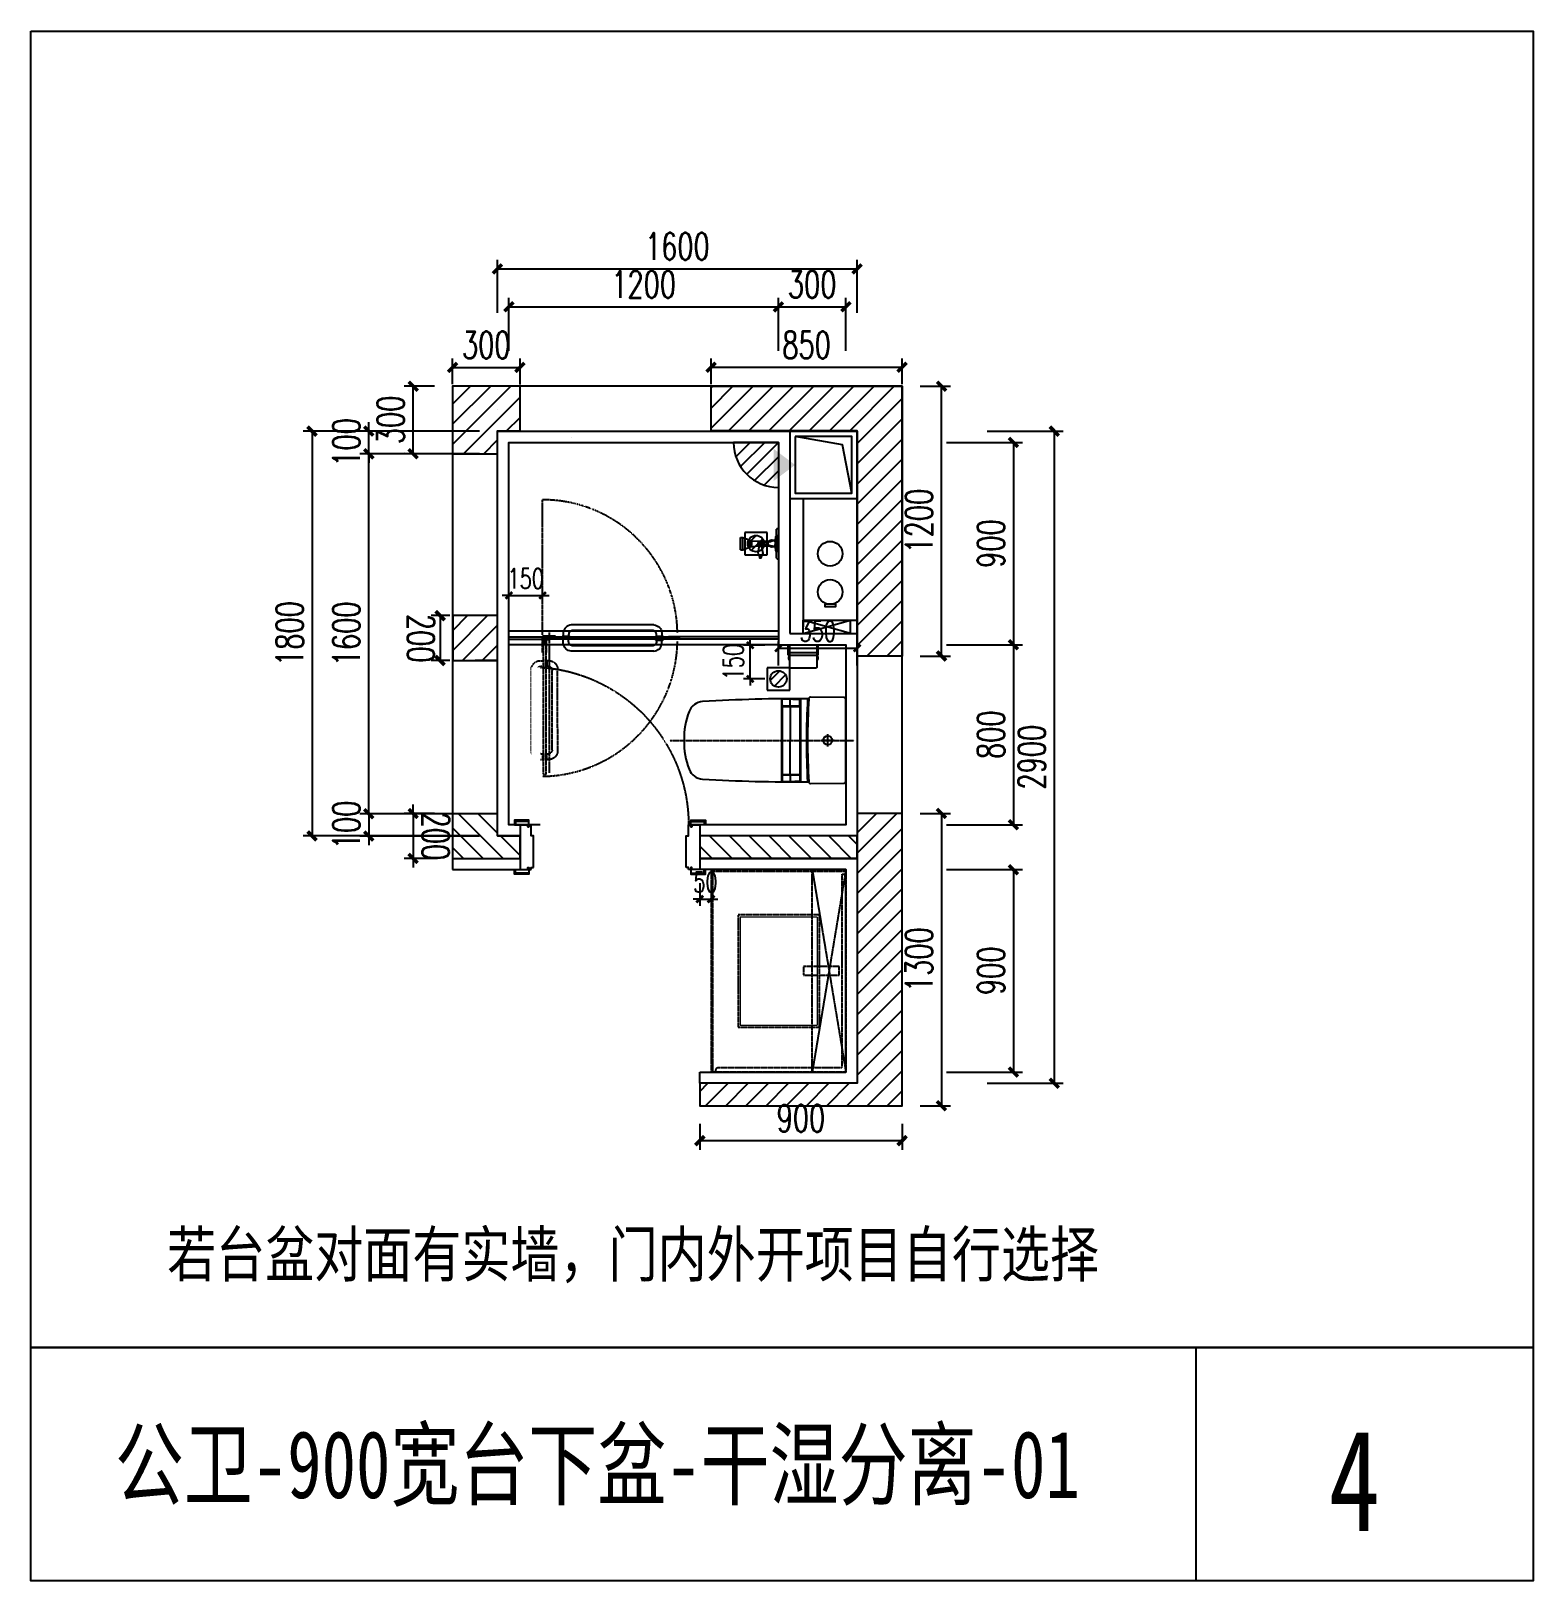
# Model space of a CAD drawing. Header units: millimetres. Extents: x 1229 to 7913, y 577 to 7470.
import ezdxf

# ---------------------------------------------------------------- set-up
doc = ezdxf.new("R2010")
doc.units = ezdxf.units.MM
doc.set_wipeout_variables(frame=1)
doc.linetypes.add('1', pattern=[0.375, 0.25, -0.125])
doc.linetypes.add('DASH', pattern=[0.35, 0.25, -0.1])
for name, color, linetype in [('BZ-01-轴线、立面、节点尺寸', 3, 'Continuous'), ('JJ-01-洁具', 32, 'Continuous'), ('JJ-01-洁具新', 32, 'Continuous'), ('JJ-02-活动家具新', 32, 'DASH'), ('L-02-装修层新', 15, 'Continuous'), ('QT-02-新建墙体', 4, 'Continuous'), ('SPACE_HATCH', 8, 'Continuous'), ('wall-1', 7, 'Continuous'), ('建-墙-填充墙', 53, 'Continuous'), ('管井', 210, 'Continuous'), ('门', 8, 'Continuous'), ('门套', 15, 'Continuous')]:
    doc.layers.add(name, color=color, linetype=linetype)
doc.styles.add('DIM_FONT', font='SIMPLEX', dxfattribs={"width": 0.7, "bigfont": 'GBCBIG'})
doc.styles.add('THYF02', font='simhei.ttf', dxfattribs={"width": 0.8})
doc.styles.add('黑体', font='simhei.ttf', dxfattribs={"width": 0.75})
doc.dimstyles.new('30', dxfattribs={"dimtxt": 90, "dimasz": 30, "dimexe": 30, "dimexo": 60, "dimgap": 30, "dimtad": 1, "dimdec": 0, "dimzin": 0, "dimdsep": 46, "dimtxsty": 'DIM_FONT', "dimblk": 'ARCHTICK', "dimcen": 0.09, "dimclrd": 9, "dimclre": 9, "dimclrt": 2, "dimazin": 2, "dimtfac": 1, "dimtdec": 0, "dimtix": 1, "dimtmove": 2, "dimatfit": 3, "dimldrblk": 'DOT', "dimfxl": 1, "dimtolj": 1, "dimtzin": 0, "dimarcsym": 0})
doc.dimstyles.new('40', dxfattribs={"dimtxt": 120, "dimasz": 40, "dimexe": 40, "dimexo": 80, "dimgap": 40, "dimtad": 1, "dimdec": 0, "dimzin": 0, "dimdsep": 46, "dimtxsty": 'DIM_FONT', "dimblk": 'ARCHTICK', "dimcen": 0.09, "dimclrd": 3, "dimclre": 3, "dimclrt": 2, "dimazin": 2, "dimtfac": 1, "dimtdec": 0, "dimtix": 1, "dimtmove": 2, "dimatfit": 3, "dimldrblk": 'DOT', "dimfxl": 1, "dimtolj": 1, "dimtzin": 0, "dimarcsym": 0})
pattern_1 = [(45, (-393542.877, -238083.166), (-44.901281, 44.901281), [])]

msp = doc.modelspace()

# ---------------------------------------------------------------- texts
at = {"color": 2, "lineweight": 15, "ltscale": 3, "style": '黑体', "width": 0.75}
for s, height, p in [('公卫-900宽台下盆-干湿分离-01', 300, (1602.5, 945.6)), ('4', 450, (7003.1, 798.7))]:
    msp.add_text(s, height=height, dxfattribs=at).set_placement(p)
at = {"color": 7, "true_color": 0xffffff, "insert": (1834.9, 2130.1), "char_height": 200, "attachment_point": 1, "style": 'THYF02'}
msp.add_mtext_dynamic_manual_height_columns('若台盆对面有实墙，门内外开项目自行选择', width=5022.616, gutter_width=1750, heights=[0], dxfattribs=at)

# ---------------------------------------------------------------- blocks, each defined once
blk = doc.blocks.new('喷淋')
for p, q in [((246363.7, 44271.6, 1200), (246363.7, 44325.4, 1200)), ((246363.7, 44325.4, 1200), (246373.7, 44325.4, 1200)), ((246373.7, 44325.4, 1200), (246406, 44313.4, 1200)), ((246373.7, 44271.6, 1200), (246373.7, 44325.4, 1200)), ((246521.1, 44266.5, 1200), (246521.1, 44330.5, 1200)), ((246524.1, 44234.2, 1200), (246524.1, 44362.8, 1200)), ((246527.1, 44365.8, 1200), (246532.4, 44365.8, 1200)), ((246527.4, 44266.5, 1200), (246527.4, 44330.5, 1200)), ((246532.4, 44333.5, 1200), (246530.4, 44333.5, 1200)), ((246532.4, 44365.8, 1200), (246532.4, 44231.2, 1200)), ((246363.7, 44271.6, 1200), (246373.7, 44271.6, 1200)), ((246373.7, 44271.6, 1200), (246406, 44283.6, 1200)), ((246406, 44313.4, 1200), (246406, 44283.6, 1200)), ((246406, 44311.6, 1200), (246441.5, 44308.9, 1200)), ((246406, 44284.2, 1200), (246441.5, 44288.1, 1200)), ((246448.1, 44298.5, 1200), (246440.2, 44256.2, 1200)), ((246440.2, 44256.2, 1200), (246449.4, 44236.6, 1200)), ((246441.5, 44308.9, 1200), (246441.5, 44288.1, 1200)), ((246441.5, 44308.9, 1200), (246490.6, 44308.9, 1200)), ((246441.5, 44288.1, 1200), (246491.8, 44288.1, 1200)), ((246453.6, 44298.6, 1200), (246463, 44256.6, 1200)), ((246463, 44256.6, 1200), (246454.5, 44236.7, 1200)), ((246515.5, 44309.2, 1200), (246525.4, 44309.2, 1200)), ((246515.5, 44289.2, 1200), (246525.4, 44289.2, 1200)), ((246519.1, 44276.5, 1200), (246519.1, 44320.5, 1200)), ((246525.4, 44276.5, 1200), (246525.4, 44320.5, 1200)), ((246532.4, 44263.5, 1200), (246530.4, 44263.5, 1200)), ((246527.1, 44231.2, 1200), (246532.4, 44231.2, 1200))]:
    blk.add_line(p, q)
for centre, radius in [((246450.8, 44298.5, 1200), 2.75), ((246503.2, 44299.2, 1200), 15.9), ((246452, 44235.9, 1200), 2.75)]:
    blk.add_circle(centre, radius)
for centre, radius, start, end in [((246524.1, 44330.5, 1200), 3, 90.00008, 179.99795), ((246527.1, 44362.8, 1200), 3, 90.00008, 179.99795), ((246530.4, 44330.5, 1200), 3, 90.00008, 179.99795), ((246450.8, 44298.5, 1200), 9.75, 298.76323, 243.34714), ((246450.8, 44298.5, 1200), 4.75, 317.34923, 224.76113), ((246459.3, 44444.3, 1200), 141.1, 270.00348, 294.84229), ((246459.3, 44152.8, 1200), 141.1, 65.15788, 89.99108), ((246521.2, 44320.5, 1200), 2.06, 90.00008, 179.99795), ((246521.2, 44276.5, 1200), 2.06, 179.99795, 270.00008), ((246524.1, 44266.5, 1200), 3, 179.99795, 270.00008), ((246527.4, 44320.5, 1200), 2.06, 90.00008, 179.99795), ((246527.4, 44276.5, 1200), 2.06, 179.99795, 270.00008), ((246530.4, 44266.5, 1200), 3, 179.99795, 270.00008), ((246527.1, 44234.2, 1200), 3, 180.00205, 269.99992)]:
    blk.add_arc(centre, radius, start, end)
at = {"extrusion": (0, 0, -1)}
blk.add_ellipse((246406, 44298.1, 2800), major_axis=(0, 12.7), ratio=0.672721, dxfattribs=at)
blk = doc.blocks.new('A$C686B1A3C')
for p, q in [((-285.7, -180.3), (-285.7, 180.3)), ((-283.3, 156.4), (-283.3, 180.3)), ((-283.3, 148.3), (-283.3, -148.3)), ((-280.3, 153.4), (-208.6, 153.4)), ((-280.3, 151.3), (-208.6, 151.3)), ((-247.6, 155.1), (-247.6, 181.4)), ((-247.6, 149.1), (-247.6, -0.2)), ((-205.6, 156.4), (-205.6, 178.4)), ((-205.6, 148.3), (-205.6, -148.3)), ((-201, -184.8), (-201, 185.3)), ((-720, 0), (-720, 0)), ((-247.6, -149.1), (-247.6, 0.2)), ((-52.7, 0), (-108.1, 0)), ((-283.3, -156.4), (-283.3, -180.3)), ((-280.3, -151.3), (-208.6, -151.3)), ((-280.3, -153.4), (-208.6, -153.4)), ((-247.6, -155.1), (-247.6, -181.4)), ((-205.6, -156.4), (-205.6, -178.4))]:
    blk.add_line(p, q)
blk.add_lwpolyline([(0, 183.1, 0.40958), (-6.9, 190.1), (-158.2, 192.5, 0.340858), (-165.1, 187.3, -0.338866), (-168, 185.1, 0.017192), (-637.7, 172.2, 0.297651), (-697.3, 128.8, 0.100336), (-720, 0, 0.100336), (-697.3, -128.8, 0.297651), (-637.7, -172.1, 0.016617), (-168.1, -184.6, -0.353394), (-165.2, -187, 0.356819), (-158.1, -192.5), (-6.9, -190.1, 0.409594), (0, -183.1)], format="xyb", close=True)
blk.add_circle((-80.4, 0), 20)
for centre, radius, start, end in [((-282.7, 180.3), 3, 88.90255, 179.99831), ((-280.3, 180.3), 3, 88.87567, 180), ((-280.3, 156.4), 3, 180, 270), ((-280.3, 148.3), 3, 90, 180), ((-381.9, -4999.3), 5183.6, 88.08199, 88.90255), ((-208.6, 156.4), 3, 270, 0), ((-208.6, 148.3), 3, 0, 90), ((-208.6, 178.4), 3, 0, 88.08199), ((3130, 2.3), 3305.4, 176.82925, 180.04022), ((3135, 2.3), 3305.4, 176.82985, 180.04022), ((3133, -2.4), 3308.4, 179.95843, 183.15762), ((3138, -2.4), 3308.4, 179.95843, 183.15705), ((-282.7, -180.3), 3, 179.99889, 271.09465), ((-280.3, -148.3), 3, 179.9972, 269.9972), ((-280.3, -156.4), 3, 89.9972, 179.9972), ((-280.3, -180.3), 3, 179.9972, 271.12153), ((-381.7, 4999.3), 5183.6, 271.09465, 271.91521), ((-208.6, -148.3), 3, 269.9972, 359.9972), ((-208.6, -156.4), 3, 359.9972, 89.9972), ((-208.6, -178.4), 3, 271.91521, 359.9972)]:
    blk.add_arc(centre, radius, start, end)
at = {"layer": 'JJ-01-洁具', "color": 251, "linetype": 'DASH'}
for p, q in [((-783.6, 0), (36.8, 0)), ((-80.4, -27.6), (-80.4, 27.7)), ((-80.4, -27.6), (-80.4, 27.7))]:
    blk.add_line(p, q, dxfattribs=at)
blk = doc.blocks.new('*U10')
at = {"layer": '门套', "color": 8, "elevation": 0}
for points in [[(-480460.3, 74389.1), (-480460.3, 74389.1), (-480460.3, 74409.1), (-480525.3, 74409.1), (-480525.3, 74389.1), (-480520.3, 74389.1)], [(-479740.3, 74389.1), (-479740.3, 74389.1), (-479740.3, 74409.1), (-479675.3, 74409.1), (-479675.3, 74389.1), (-479680.3, 74389.1)], [(-480460.3, 74189.2), (-480460.3, 74189.2), (-480460.3, 74169.2), (-480525.3, 74169.2), (-480525.3, 74189.2), (-480520.3, 74189.2)], [(-479740.3, 74189.2), (-479740.3, 74189.2), (-479740.3, 74169.2), (-479675.3, 74169.2), (-479675.3, 74189.2), (-479680.3, 74189.2)]]:
    blk.add_lwpolyline(points, dxfattribs=at)
at = {"layer": '门套', "elevation": 0}
for points in [[(-480460.3, 74379.1), (-480460.3, 74404.1), (-480520.3, 74404.1), (-480520.3, 74389.1), (-480465.3, 74389.1), (-480465.3, 74379.1)], [(-479740.3, 74379.1), (-479740.3, 74404.1), (-479680.3, 74404.1), (-479680.3, 74389.1), (-479735.3, 74389.1), (-479735.3, 74379.1)], [(-480460.3, 74199.2), (-480460.3, 74174.2), (-480520.3, 74174.2), (-480520.3, 74189.2), (-480465.3, 74189.2), (-480465.3, 74199.2)], [(-479740.3, 74199.2), (-479740.3, 74174.2), (-479680.3, 74174.2), (-479680.3, 74189.2), (-479735.3, 74189.2), (-479735.3, 74199.2)]]:
    blk.add_lwpolyline(points, close=True, dxfattribs=at)
for points in [[(-480440.3, 74199.2), (-480440.3, 74339.1), (-480450.3, 74339.1), (-480450.3, 74389.1), (-480500.3, 74389.1), (-480500.3, 74189.2), (-480465.3, 74189.2), (-480465.3, 74199.2), (-480460.3, 74199.2), (-480460.3, 74189.2), (-480450.3, 74189.2)], [(-479760.3, 74199.2), (-479760.3, 74339.1), (-479750.3, 74339.1), (-479750.3, 74389.1), (-479700.3, 74389.1), (-479700.3, 74189.2), (-479735.3, 74189.2), (-479735.3, 74199.2), (-479740.3, 74199.2), (-479740.3, 74189.2), (-479750.3, 74189.2)]]:
    blk.add_lwpolyline(points, dxfattribs=at)
at = {"layer": '门套', "linetype": 'ByBlock', "elevation": 0}
for points in [[(-480460.3, 74389.1), (-480460.3, 74379.1), (-480465.3, 74379.1), (-480465.3, 74389.1)], [(-479740.3, 74389.1), (-479740.3, 74379.1), (-479735.3, 74379.1), (-479735.3, 74389.1)], [(-480450.3, 74189.2), (-480450.3, 74199.2), (-480440.3, 74199.2)], [(-479750.3, 74189.2), (-479750.3, 74199.2), (-479760.3, 74199.2)]]:
    blk.add_lwpolyline(points, dxfattribs=at)
blk = doc.blocks.new('A$C2634459F')
at = {"color": 0}
for p, q in [((592.3, 337.9, 0), (592.3, 334.1, 0)), ((592.3, 337.9, 0), (650, 337.9, 0)), ((650, 320.2, 0), (650, 337.9, 0))]:
    blk.add_line(p, q, dxfattribs=at)
at = {"color": 0, "linetype": 'DASH'}
for p, q in [((650, 320.2, 0), (632.3, 320.2, 0)), ((632.3, 262.4, 0), (632.3, 320.2, 0)), ((650, 262.4, 0), (650, 320.2, 0)), ((632.3, 262.4, 0), (636.2, 262.4, 0)), ((646.2, 262.4, 0), (650, 262.4, 0))]:
    blk.add_line(p, q, dxfattribs=at)
at = {"color": 0, "elevation": 0}
for points in [[(154.7, 387.4, 0.36855), (119, 351.7), (119, 337.8)], [(143.1, 337.8), (143.1, 344.1, -0.414214), (162.4, 363.4), (514.6, 363.4, -0.414214), (533.9, 344.1), (533.9, 334)], [(154.7, 387.4), (522.3, 387.4, -0.368054), (558, 351.7), (558, 334)], [(154.7, 270.6, -0.36855), (119, 306.4), (119, 320.2)], [(143.1, 320.2), (143.1, 314, 0.414214), (162.4, 294.7), (514.6, 294.7, 0.414214), (533.9, 314), (533.9, 324.1)], [(154.7, 270.6), (522.3, 270.6, 0.368054), (558, 306.4), (558, 324.1)]]:
    blk.add_lwpolyline(points, format="xyb", dxfattribs=at)
for points in [[(642.3, 332.5), (640.8, 334.1), (52.9, 334.1), (50, 331.2), (50, 327), (52.9, 324.1), (639.4, 324.1), (642.3, 327)], [(147.3, 337.9), (114.8, 337.9), (114.8, 334.1), (147.3, 334.1)], [(147.3, 320.2), (114.8, 320.2), (114.8, 324.1), (147.3, 324.1)], [(562.2, 337.9), (529.7, 337.9), (529.7, 334.1), (562.2, 334.1)], [(626, 324.1), (626, 321.2), (645.2, 321.2), (645.2, 337), (626, 337), (626, 334.1), (642.3, 334.1), (642.3, 324.1)]]:
    blk.add_lwpolyline(points, close=True, dxfattribs=at)
at = {"color": 0, "linetype": 'DASH', "elevation": 0}
for points in [[(646.2, 296.1), (649.1, 296.1), (649.1, 315.4), (633.3, 315.4), (633.3, 296.1), (636.2, 296.1), (636.2, 312.5), (646.2, 312.5)], [(637.7, 312.5), (636.2, 311), (636.2, -276.8), (639.1, -279.7), (643.4, -279.7), (646.2, -276.8), (646.2, 309.6), (643.3, 312.5)], [(631.2, 234.4), (631.2, 201.8), (635, 201.8), (635, 234.4)], [(632.4, -182.4), (632.4, -215), (636.2, -215), (636.2, -182.4)], [(650.1, -182.4), (650.1, -215), (646.2, -215), (646.2, -182.4)]]:
    blk.add_lwpolyline(points, close=True, dxfattribs=at)
for points in [[(582.8, -175), (582.9, 192.5, -0.368054), (618.6, 228.2), (636.3, 228.2)], [(699.7, -175), (699.6, 192.5, 0.368054), (663.8, 228.2), (646.2, 228.2)], [(632.4, -186.6), (626.1, -186.6, -0.414214), (606.9, -167.4), (606.9, 184.8, -0.414214), (626.2, 204.1), (636.3, 204.1)], [(650.1, -186.6), (656.3, -186.6, 0.414214), (675.6, -167.4), (675.5, 184.8, 0.414214), (656.3, 204.1), (646.2, 204.1)], [(582.8, -175, 0.36855), (618.6, -210.7), (632.4, -210.7)], [(699.7, -175, -0.36855), (663.9, -210.7), (650.1, -210.7)]]:
    blk.add_lwpolyline(points, format="xyb", dxfattribs=at)
blk = doc.blocks.new('eqrew')
at = {"layer": '门', "linetype": 'DASH'}
blk.add_arc((-478556, 72827.2), 701.7, 3.40844, 89.95242, dxfattribs=at)
blk.add_wipeout([(-478555.4, 72828.9), (-478555.4, 72868.9), (-477855.4, 72868.9), (-477855.4, 72828.9)]).dxf.layer = '门'
blk = doc.blocks.new('CA6WA18')
at = {"color": 4, "ltscale": 0.5}
for points in [[(250, -250), (0, -250), (0, 0), (250, 0)], [(230, -230), (20, -230), (20, -20), (230, -20)]]:
    blk.add_lwpolyline(points, close=True, dxfattribs=at)
blk.add_lwpolyline([(20, -20), (198.9, -54.5), (230, -230)], dxfattribs=at)
at = {"color": 250, "linetype": 'DASH', "ltscale": 0.5}
blk.add_solid([(65, -310), (125, -230), (185, -310)], dxfattribs=at)
blk = doc.blocks.new('_ArchTick')
at = {"color": 0, "linetype": 'ByBlock', "const_width": 0.4}
blk.add_lwpolyline([(-0.5, -0.5), (0.5, 0.5)], dxfattribs=at)
blk = doc.blocks.new('*D14')
at = {"layer": 'BZ-01-轴线、立面、节点尺寸', "color": 3, "lineweight": -2}
for p, q in [((4555.2, 6047.9), (4555.2, 6283.6)), ((4855.2, 6047.9), (4855.2, 6283.6)), ((4555.2, 6243.6), (4855.2, 6243.6))]:
    blk.add_line(p, q, dxfattribs=at)
at = {"layer": 'Defpoints', "color": 0}
for p in [(4855.2, 6243.6), (4555.2, 5967.9), (4855.2, 5967.9)]:
    blk.add_point(p, dxfattribs=at)
at = {"layer": 'BZ-01-轴线、立面、节点尺寸', "color": 3, "lineweight": -2, "xscale": 40, "yscale": 40, "zscale": 40}
for p, rotation in [((4555.2, 6243.6), 179.9997124094776), ((4855.2, 6243.6), 359.9997124094776)]:
    blk.add_blockref('_ArchTick', p, dxfattribs=dict(at, rotation=rotation))
at = {"layer": 'BZ-01-轴线、立面、节点尺寸', "color": 2, "insert": (4705.2, 6343.6), "char_height": 120, "attachment_point": 5, "rotation": 359.99971, "style": 'DIM_FONT'}
blk.add_mtext('\\A1;300', dxfattribs=at)
blk = doc.blocks.new('_Dot')
at = {"lineweight": -2}
blk.add_line((-0.5, 0), (-1, 0), dxfattribs=at)
at = {"const_width": 0.5}
blk.add_lwpolyline([(-0.25, 0, 1), (0.25, 0, 1)], format="xyb", close=True, dxfattribs=at)
blk = doc.blocks.new('*D15')
at = {"layer": 'BZ-01-轴线、立面、节点尺寸', "color": 3, "lineweight": -2}
for p, q in [((5302.2, 5640.4), (5640.6, 5640.4)), ((5600.6, 5640.4), (5600.6, 4740.4)), ((5302.2, 4740.4), (5640.6, 4740.4))]:
    blk.add_line(p, q, dxfattribs=at)
at = {"layer": 'Defpoints', "color": 0}
for p in [(5222.2, 5640.4), (5222.2, 4740.4), (5600.6, 4740.4)]:
    blk.add_point(p, dxfattribs=at)
at = {"layer": 'BZ-01-轴线、立面、节点尺寸', "color": 3, "lineweight": -2, "xscale": 40, "yscale": 40, "zscale": 40}
for p, rotation in [((5600.6, 5640.4), 90), ((5600.6, 4740.4), 270)]:
    blk.add_blockref('_ArchTick', p, dxfattribs=dict(at, rotation=rotation))
at = {"layer": 'BZ-01-轴线、立面、节点尺寸', "color": 2, "insert": (5500.6, 5190.4), "char_height": 120, "attachment_point": 5, "rotation": 90, "style": 'DIM_FONT'}
blk.add_mtext('\\A1;900', dxfattribs=at)
blk = doc.blocks.new('*D16')
at = {"layer": 'BZ-01-轴线、立面、节点尺寸', "color": 3, "lineweight": -2}
for p, q in [((5484.2, 5690.4), (5822.6, 5690.4)), ((5782.6, 5690.4), (5782.6, 2790.4)), ((5484.2, 2790.4), (5822.6, 2790.4))]:
    blk.add_line(p, q, dxfattribs=at)
at = {"layer": 'Defpoints', "color": 0}
for p in [(5404.2, 5690.4), (5404.2, 2790.4), (5782.6, 2790.4)]:
    blk.add_point(p, dxfattribs=at)
at = {"layer": 'BZ-01-轴线、立面、节点尺寸', "color": 3, "lineweight": -2, "xscale": 40, "yscale": 40, "zscale": 40}
for p, rotation in [((5782.6, 5690.4), 90), ((5782.6, 2790.4), 270)]:
    blk.add_blockref('_ArchTick', p, dxfattribs=dict(at, rotation=rotation))
at = {"layer": 'BZ-01-轴线、立面、节点尺寸', "color": 2, "insert": (5682.6, 4240.4), "char_height": 120, "attachment_point": 5, "rotation": 90, "style": 'DIM_FONT'}
blk.add_mtext('\\A1;2900', dxfattribs=at)
blk = doc.blocks.new('*D17')
at = {"layer": 'BZ-01-轴线、立面、节点尺寸', "color": 3, "lineweight": -2}
for p, q in [((5302.2, 4740.4), (5640.6, 4740.4)), ((5600.6, 4740.4), (5600.6, 3940.4)), ((5302.2, 3940.4), (5640.6, 3940.4))]:
    blk.add_line(p, q, dxfattribs=at)
at = {"layer": 'Defpoints', "color": 0}
for p in [(5222.2, 4740.4), (5222.2, 3940.4), (5600.6, 3940.4)]:
    blk.add_point(p, dxfattribs=at)
at = {"layer": 'BZ-01-轴线、立面、节点尺寸', "color": 3, "lineweight": -2, "xscale": 40, "yscale": 40, "zscale": 40}
for p, rotation in [((5600.6, 4740.4), 90), ((5600.6, 3940.4), 270)]:
    blk.add_blockref('_ArchTick', p, dxfattribs=dict(at, rotation=rotation))
at = {"layer": 'BZ-01-轴线、立面、节点尺寸', "color": 2, "insert": (5500.6, 4340.4), "char_height": 120, "attachment_point": 5, "rotation": 90, "style": 'DIM_FONT'}
blk.add_mtext('\\A1;800', dxfattribs=at)
blk = doc.blocks.new('*D18')
at = {"layer": 'BZ-01-轴线、立面、节点尺寸', "color": 3, "lineweight": -2}
for p, q in [((5302.2, 3740.4), (5640.6, 3740.4)), ((5600.6, 3740.4), (5600.6, 2840.4)), ((5302.2, 2840.4), (5640.6, 2840.4))]:
    blk.add_line(p, q, dxfattribs=at)
at = {"layer": 'Defpoints', "color": 0}
for p in [(5222.2, 3740.4), (5222.2, 2840.4), (5600.6, 2840.4)]:
    blk.add_point(p, dxfattribs=at)
at = {"layer": 'BZ-01-轴线、立面、节点尺寸', "color": 3, "lineweight": -2, "xscale": 40, "yscale": 40, "zscale": 40}
for p, rotation in [((5600.6, 3740.4), 90), ((5600.6, 2840.4), 270)]:
    blk.add_blockref('_ArchTick', p, dxfattribs=dict(at, rotation=rotation))
at = {"layer": 'BZ-01-轴线、立面、节点尺寸', "color": 2, "insert": (5500.6, 3290.4), "char_height": 120, "attachment_point": 5, "rotation": 90, "style": 'DIM_FONT'}
blk.add_mtext('\\A1;900', dxfattribs=at)
blk = doc.blocks.new('*D19')
at = {"layer": 'BZ-01-轴线、立面、节点尺寸', "color": 3, "lineweight": -2}
for p, q in [((3305.2, 6216.4), (3305.2, 6452.1)), ((3305.2, 6412.1), (4905.2, 6412.1)), ((4905.2, 6216.4), (4905.2, 6452.1))]:
    blk.add_line(p, q, dxfattribs=at)
at = {"layer": 'Defpoints', "color": 0}
for p in [(4905.2, 6412.1), (3305.2, 6136.4), (4905.2, 6136.4)]:
    blk.add_point(p, dxfattribs=at)
at = {"layer": 'BZ-01-轴线、立面、节点尺寸', "color": 3, "lineweight": -2, "xscale": 40, "yscale": 40, "zscale": 40, "rotation": 180}
blk.add_blockref('_ArchTick', (3305.2, 6412.1), dxfattribs=at)
at = {"layer": 'BZ-01-轴线、立面、节点尺寸', "color": 3, "lineweight": -2, "xscale": 40, "yscale": 40, "zscale": 40}
blk.add_blockref('_ArchTick', (4905.2, 6412.1), dxfattribs=at)
at = {"layer": 'BZ-01-轴线、立面、节点尺寸', "color": 2, "insert": (4105.2, 6512.1), "char_height": 120, "attachment_point": 5, "style": 'DIM_FONT'}
blk.add_mtext('\\A1;1600', dxfattribs=at)
blk = doc.blocks.new('*D20')
at = {"layer": 'BZ-01-轴线、立面、节点尺寸', "color": 3, "lineweight": -2}
for p, q in [((3355.6, 6047.9), (3355.6, 6283.6)), ((4555.2, 6047.9), (4555.2, 6283.6)), ((3355.6, 6243.6), (4555.2, 6243.6))]:
    blk.add_line(p, q, dxfattribs=at)
at = {"layer": 'Defpoints', "color": 0}
for p in [(4555.2, 6243.6), (3355.6, 5967.9), (4555.2, 5967.9)]:
    blk.add_point(p, dxfattribs=at)
at = {"layer": 'BZ-01-轴线、立面、节点尺寸', "color": 3, "lineweight": -2, "xscale": 40, "yscale": 40, "zscale": 40}
for p, rotation in [((3355.6, 6243.6), 179.9999280848326), ((4555.2, 6243.6), 359.9999280848325)]:
    blk.add_blockref('_ArchTick', p, dxfattribs=dict(at, rotation=rotation))
at = {"layer": 'BZ-01-轴线、立面、节点尺寸', "color": 2, "insert": (3955.4, 6343.6), "char_height": 120, "attachment_point": 5, "rotation": 359.99993, "style": 'DIM_FONT'}
blk.add_mtext('\\A1;1200', dxfattribs=at)
blk = doc.blocks.new('*D21')
at = {"layer": 'BZ-01-轴线、立面、节点尺寸', "color": 3, "lineweight": -2}
for p, q in [((3025.2, 5890.4), (2889.6, 5890.4)), ((2929.5, 5590.4), (2929.6, 5890.4)), ((3025.1, 5590.4), (2889.5, 5590.5))]:
    blk.add_line(p, q, dxfattribs=at)
at = {"layer": 'Defpoints', "color": 0}
for p in [(2929.6, 5890.4), (3105.2, 5890.4, 0), (3105.1, 5590.4, 0)]:
    blk.add_point(p, dxfattribs=at)
at = {"layer": 'BZ-01-轴线、立面、节点尺寸', "color": 3, "lineweight": -2, "xscale": 40, "yscale": 40, "zscale": 40}
for p, rotation in [((2929.6, 5890.4), 89.97776909655255), ((2929.5, 5590.4), 269.9777690965525)]:
    blk.add_blockref('_ArchTick', p, dxfattribs=dict(at, rotation=rotation))
at = {"layer": 'BZ-01-轴线、立面、节点尺寸', "color": 2, "insert": (2829.6, 5740.5), "char_height": 120, "attachment_point": 5, "rotation": 89.97777, "style": 'DIM_FONT'}
blk.add_mtext('\\A1;300', dxfattribs=at)
blk = doc.blocks.new('*D22')
at = {"layer": 'BZ-01-轴线、立面、节点尺寸', "color": 3, "lineweight": -2}
for p, q in [((3105.2, 5898.9), (3105.2, 6014.3)), ((3405.2, 5898.8), (3405.2, 6014.3)), ((3105.2, 5974.3), (3405.2, 5974.3))]:
    blk.add_line(p, q, dxfattribs=at)
at = {"layer": 'Defpoints', "color": 0}
for p in [(3405.2, 5974.3), (3105.2, 5818.9, 0), (3405.2, 5818.8, 0)]:
    blk.add_point(p, dxfattribs=at)
at = {"layer": 'BZ-01-轴线、立面、节点尺寸', "color": 3, "lineweight": -2, "xscale": 39.99999999999999, "yscale": 40, "zscale": 40}
for p, rotation in [((3105.2, 5974.3), 179.9988810431415), ((3405.2, 5974.3), 359.9988810431415)]:
    blk.add_blockref('_ArchTick', p, dxfattribs=dict(at, rotation=rotation))
at = {"layer": 'BZ-01-轴线、立面、节点尺寸', "color": 2, "insert": (3255.2, 6074.3), "char_height": 120, "attachment_point": 5, "rotation": 359.99888, "style": 'DIM_FONT'}
blk.add_mtext('\\A1;300', dxfattribs=at)
blk = doc.blocks.new('*D23')
at = {"layer": 'BZ-01-轴线、立面、节点尺寸', "color": 3, "lineweight": -2}
for p, q in [((5185.2, 5890.4), (5320.8, 5890.4)), ((5280.8, 4690.4), (5280.8, 5890.4)), ((5185.2, 4690.4), (5320.8, 4690.4))]:
    blk.add_line(p, q, dxfattribs=at)
at = {"layer": 'Defpoints', "color": 0}
for p in [(5105.2, 5890.4, 0), (5280.8, 5890.4), (5105.2, 4690.4, 0)]:
    blk.add_point(p, dxfattribs=at)
at = {"layer": 'BZ-01-轴线、立面、节点尺寸', "color": 3, "lineweight": -2, "xscale": 40.00000000000001, "yscale": 40, "zscale": 40}
for p, rotation in [((5280.8, 5890.4), 89.9992776533224), ((5280.8, 4690.4), 269.9992776533224)]:
    blk.add_blockref('_ArchTick', p, dxfattribs=dict(at, rotation=rotation))
at = {"layer": 'BZ-01-轴线、立面、节点尺寸', "color": 2, "insert": (5180.8, 5290.4), "char_height": 120, "attachment_point": 5, "rotation": 89.99928, "style": 'DIM_FONT'}
blk.add_mtext('\\A1;1200', dxfattribs=at)
blk = doc.blocks.new('*D24')
at = {"layer": 'BZ-01-轴线、立面、节点尺寸', "color": 3, "lineweight": -2}
for p, q in [((4255.2, 5898.9), (4255.2, 6014.3)), ((5105.2, 5898.9), (5105.2, 6014.3)), ((5105.2, 5974.3), (4255.2, 5974.3))]:
    blk.add_line(p, q, dxfattribs=at)
at = {"layer": 'Defpoints', "color": 0}
for p in [(4255.2, 5974.3), (4255.2, 5818.9, 0), (5105.2, 5818.9, 0)]:
    blk.add_point(p, dxfattribs=at)
at = {"layer": 'BZ-01-轴线、立面、节点尺寸', "color": 3, "lineweight": -2, "xscale": 40, "yscale": 40, "zscale": 40}
for p, rotation in [((4255.2, 5974.3), 179.9995279742186), ((5105.2, 5974.3), 359.9995279742187)]:
    blk.add_blockref('_ArchTick', p, dxfattribs=dict(at, rotation=rotation))
at = {"layer": 'BZ-01-轴线、立面、节点尺寸', "color": 2, "insert": (4680.2, 6074.3), "char_height": 120, "attachment_point": 5, "rotation": 359.99953, "style": 'DIM_FONT'}
blk.add_mtext('\\A1;850', dxfattribs=at)
blk = doc.blocks.new('*D25')
at = {"layer": 'BZ-01-轴线、立面、节点尺寸', "color": 3, "lineweight": -2}
for p, q in [((3093.2, 4870.3), (3009.6, 4870.3)), ((3049.6, 4870.3), (3049.6, 4670.3)), ((3093.2, 4670.3), (3009.6, 4670.3))]:
    blk.add_line(p, q, dxfattribs=at)
at = {"layer": 'Defpoints', "color": 0}
for p in [(3173.2, 4870.4, 0), (3049.6, 4670.3), (3173.2, 4670.4, 0)]:
    blk.add_point(p, dxfattribs=at)
at = {"layer": 'BZ-01-轴线、立面、节点尺寸', "color": 3, "lineweight": -2, "xscale": 40.00000000000001, "yscale": 40, "zscale": 40}
for p, rotation in [((3049.6, 4870.3), 90.00291524339646), ((3049.6, 4670.3), 270.0029152433964)]:
    blk.add_blockref('_ArchTick', p, dxfattribs=dict(at, rotation=rotation))
at = {"layer": 'BZ-01-轴线、立面、节点尺寸', "color": 2, "insert": (2964, 4769.3), "char_height": 120, "attachment_point": 5, "rotation": 270.00292, "style": 'DIM_FONT'}
blk.add_mtext('\\A1;200', dxfattribs=at)
blk = doc.blocks.new('*D26')
at = {"layer": 'BZ-01-轴线、立面、节点尺寸', "color": 3, "lineweight": -2}
for p, q in [((2929.6, 3989.9), (2929.6, 4029.9)), ((3025.2, 3989.9), (2889.6, 3989.8)), ((2929.6, 3989.9), (2929.7, 3790.3)), ((3025.3, 3790.3), (2889.7, 3790.2)), ((2929.7, 3790.3), (2929.7, 3750.3))]:
    blk.add_line(p, q, dxfattribs=at)
at = {"layer": 'Defpoints', "color": 0}
for p in [(3105.2, 3989.9, 0), (2929.7, 3790.3), (3105.3, 3790.4, 0)]:
    blk.add_point(p, dxfattribs=at)
at = {"layer": 'BZ-01-轴线、立面、节点尺寸', "color": 3, "lineweight": -2, "xscale": 40, "yscale": 40, "zscale": 40}
for p, rotation in [((2929.6, 3989.9), 270.0280398593546), ((2929.7, 3790.3), 90.02803985935458)]:
    blk.add_blockref('_ArchTick', p, dxfattribs=dict(at, rotation=rotation))
at = {"layer": 'BZ-01-轴线、立面、节点尺寸', "color": 2, "insert": (3029.6, 3890.1), "char_height": 120, "attachment_point": 5, "rotation": 270.02804, "style": 'DIM_FONT'}
blk.add_mtext('\\A1;200', dxfattribs=at)
blk = doc.blocks.new('*D27')
at = {"layer": 'BZ-01-轴线、立面、节点尺寸', "color": 3, "lineweight": -2}
for p, q in [((5185.2, 3990.3), (5320.7, 3990.3)), ((5280.7, 3990.3), (5280.7, 2690.4)), ((5185.2, 2690.4), (5320.7, 2690.4))]:
    blk.add_line(p, q, dxfattribs=at)
at = {"layer": 'Defpoints', "color": 0}
for p in [(5105.2, 3990.3, 0), (5105.2, 2690.4, 0), (5280.7, 2690.4)]:
    blk.add_point(p, dxfattribs=at)
at = {"layer": 'BZ-01-轴线、立面、节点尺寸', "color": 3, "lineweight": -2, "xscale": 40, "yscale": 40, "zscale": 40}
for p, rotation in [((5280.7, 3990.3), 89.99990510030527), ((5280.7, 2690.4), 269.9999051003052)]:
    blk.add_blockref('_ArchTick', p, dxfattribs=dict(at, rotation=rotation))
at = {"layer": 'BZ-01-轴线、立面、节点尺寸', "color": 2, "insert": (5180.7, 3340.3), "char_height": 120, "attachment_point": 5, "rotation": 89.99991, "style": 'DIM_FONT'}
blk.add_mtext('\\A1;1300', dxfattribs=at)
blk = doc.blocks.new('*D28')
at = {"layer": 'BZ-01-轴线、立面、节点尺寸', "color": 3, "lineweight": -2}
for p, q in [((4205.2, 2610.3), (4205.2, 2494.9)), ((5105.2, 2610.4), (5105.2, 2494.9)), ((5105.2, 2534.9), (4205.2, 2534.9))]:
    blk.add_line(p, q, dxfattribs=at)
at = {"layer": 'Defpoints', "color": 0}
for p in [(4205.2, 2690.3, 0), (5105.2, 2690.4, 0), (4205.2, 2534.9)]:
    blk.add_point(p, dxfattribs=at)
at = {"layer": 'BZ-01-轴线、立面、节点尺寸', "color": 3, "lineweight": -2, "xscale": 40, "yscale": 40, "zscale": 40}
for p, rotation in [((4205.2, 2534.9), 180.0028551202906), ((5105.2, 2534.9), 0.002855120290590208)]:
    blk.add_blockref('_ArchTick', p, dxfattribs=dict(at, rotation=rotation))
at = {"layer": 'BZ-01-轴线、立面、节点尺寸', "color": 2, "insert": (4655.2, 2634.9), "char_height": 120, "attachment_point": 5, "rotation": 0.00286, "style": 'DIM_FONT'}
blk.add_mtext('\\A1;900', dxfattribs=at)
blk = doc.blocks.new('*D29')
at = {"layer": 'Defpoints', "color": 0}
for p in [(4205.2, 3740.4), (4255.2, 3740.4), (4255.2, 3609.6)]:
    blk.add_point(p, dxfattribs=at)
at = {"layer": 'wall-1', "color": 9, "lineweight": -2}
for p, q in [((4205.2, 3680.4), (4205.2, 3579.6)), ((4255.2, 3680.4), (4255.2, 3579.6)), ((4205.2, 3609.6), (4175.2, 3609.6)), ((4205.2, 3609.6), (4255.2, 3609.6)), ((4255.2, 3609.6), (4285.2, 3609.6))]:
    blk.add_line(p, q, dxfattribs=at)
at = {"layer": 'wall-1', "color": 9, "lineweight": -2, "xscale": 30, "yscale": 30, "zscale": 30}
blk.add_blockref('_ArchTick', (4205.2, 3609.6), dxfattribs=at)
at = {"layer": 'wall-1', "color": 9, "lineweight": -2, "xscale": 30, "yscale": 30, "zscale": 30, "rotation": 180}
blk.add_blockref('_ArchTick', (4255.2, 3609.6), dxfattribs=at)
at = {"layer": 'wall-1', "color": 2, "insert": (4230.2, 3684.6), "char_height": 90, "attachment_point": 5, "style": 'DIM_FONT'}
blk.add_mtext('\\A1;50', dxfattribs=at)
blk = doc.blocks.new('A$Cb7c9c6d6')
at = {"layer": 'SPACE_HATCH'}
for p, q in [((200, 200), (0, 200)), ((0, 200), (200, 200)), ((74.5, 200), (10.5, 136)), ((139, 200), (31.4, 92.4)), ((200, 200), (58.6, 58.6)), ((200, 200), (200, 0)), ((200, 136.5), (93.9, 30.4)), ((200, 73.5), (136.8, 10.3))]:
    blk.add_line(p, q, dxfattribs=at)
blk.add_arc((200, 200), 200, 180, 270, dxfattribs=at)
blk = doc.blocks.new('A$Cb387b5bf')
at = {"layer": 'JJ-01-洁具'}
h = blk.add_hatch(dxfattribs=at)
h.set_pattern_fill('ANSI31', color=256, scale=250)
h.set_pattern_definition([(45, (-413366.39, -166743.766), (-22.097087, 22.097087), [])])
edge = h.paths.add_edge_path()
edge.add_arc((50, 50), 36.5, 0, 360)
for p, q in [((100, 100, 0), (0, 100, 0)), ((0, 100, 0), (0, 0, 0)), ((100, 0, 0), (100, 100, 0)), ((0, 0, 0), (100, 0, 0))]:
    blk.add_line(p, q, dxfattribs=at)
blk.add_circle((50, 50, 0), 36.5, dxfattribs=at)
blk = doc.blocks.new('fghgkkkll')
at = {"color": 0, "extrusion": (0, 0, -1)}
for p, q in [((65438.2, 34993.5), (65392.1, 34993.5)), ((65438.2, 34993.5), (65438.2, 34859.5)), ((65438.2, 34859.5), (65392.1, 34859.5)), ((65438.2, 34859.5), (65392.1, 34859.5))]:
    blk.add_line(p, q, dxfattribs=at)
at = {"color": 0}
for p, q in [((65392.1, 34988), (65440.6, 34988)), ((65392.1, 34988), (65392.1, 34987)), ((65392.1, 34987), (65392.1, 34866)), ((65426.1, 34988), (65426.1, 34865)), ((65440.6, 34988), (65446.3, 34992)), ((65440.6, 34988), (65460, 34988)), ((65446.3, 34992), (65454.2, 34992)), ((65454.2, 34992), (65460, 34988)), ((65460, 34988), (65491.1, 34988)), ((65494.1, 34985), (65494.1, 34868)), ((65392.1, 34866), (65392.1, 34865)), ((65440.6, 34865), (65392.1, 34865)), ((65460, 34865), (65440.6, 34865)), ((65440.6, 34865), (65446.3, 34861)), ((65446.3, 34861), (65454.2, 34861)), ((65454.2, 34861), (65460, 34865)), ((65491.1, 34865), (65460, 34865))]:
    blk.add_line(p, q, dxfattribs=at)
for centre, start, end in [((65491.1, 34985), 0, 90), ((65491.1, 34868), 270, 0)]:
    blk.add_arc(centre, 3, start, end, dxfattribs=at)
blk = doc.blocks.new('*D30')
at = {"layer": 'Defpoints', "color": 0}
for p in [(4905.2, 4725.4), (4555.2, 4588.7), (4905.2, 4588.7)]:
    blk.add_point(p, dxfattribs=at)
at = {"layer": 'wall-1', "color": 9, "lineweight": -2}
for p, q in [((4555.2, 4648.7), (4555.2, 4755.4)), ((4555.2, 4725.4), (4905.2, 4725.4)), ((4905.2, 4648.7), (4905.2, 4755.4))]:
    blk.add_line(p, q, dxfattribs=at)
at = {"layer": 'wall-1', "color": 9, "lineweight": -2, "xscale": 30, "yscale": 30, "zscale": 30, "rotation": 180}
blk.add_blockref('_ArchTick', (4555.2, 4725.4), dxfattribs=at)
at = {"layer": 'wall-1', "color": 9, "lineweight": -2, "xscale": 30, "yscale": 30, "zscale": 30}
blk.add_blockref('_ArchTick', (4905.2, 4725.4), dxfattribs=at)
at = {"layer": 'wall-1', "color": 2, "insert": (4730.2, 4800.4), "char_height": 90, "attachment_point": 5, "style": 'DIM_FONT'}
blk.add_mtext('\\A1;350', dxfattribs=at)
blk = doc.blocks.new('*D31')
at = {"layer": 'Defpoints', "color": 0}
for p in [(4429.7, 4738.7), (4555.2, 4738.7), (4555.2, 4588.7)]:
    blk.add_point(p, dxfattribs=at)
at = {"layer": 'wall-1', "color": 9, "lineweight": -2}
for p, q in [((4429.7, 4738.7), (4429.7, 4768.7)), ((4495.2, 4738.7), (4399.7, 4738.7)), ((4429.7, 4588.7), (4429.7, 4738.7)), ((4495.2, 4588.7), (4399.7, 4588.7)), ((4429.7, 4588.7), (4429.7, 4558.7))]:
    blk.add_line(p, q, dxfattribs=at)
at = {"layer": 'wall-1', "color": 9, "lineweight": -2, "xscale": 30, "yscale": 30, "zscale": 30}
for p, rotation in [((4429.7, 4738.7), 270), ((4429.7, 4588.7), 90)]:
    blk.add_blockref('_ArchTick', p, dxfattribs=dict(at, rotation=rotation))
at = {"layer": 'wall-1', "color": 2, "insert": (4354.7, 4663.7), "char_height": 90, "attachment_point": 5, "rotation": 90, "style": 'DIM_FONT'}
blk.add_mtext('\\A1;150', dxfattribs=at)
blk = doc.blocks.new('*D32')
at = {"color": 9, "lineweight": -2}
for p, q in [((3355.6, 4948.2), (3355.6, 4990.2)), ((3505.6, 4948.2), (3505.6, 4990.2)), ((3355.6, 4960.2), (3325.6, 4960.2)), ((3355.6, 4960.2), (3505.6, 4960.2)), ((3505.6, 4960.2), (3535.6, 4960.2))]:
    blk.add_line(p, q, dxfattribs=at)
at = {"layer": 'Defpoints', "color": 0}
for p in [(3505.6, 4960.2), (3355.6, 4800.4, 0), (3505.6, 4785.4, 0)]:
    blk.add_point(p, dxfattribs=at)
at = {"color": 9, "lineweight": -2, "xscale": 30, "yscale": 30, "zscale": 30}
blk.add_blockref('_ArchTick', (3355.6, 4960.2), dxfattribs=at)
at = {"color": 9, "lineweight": -2, "xscale": 30, "yscale": 30, "zscale": 30, "rotation": 180}
blk.add_blockref('_ArchTick', (3505.6, 4960.2), dxfattribs=at)
at = {"color": 2, "insert": (3430.6, 5035.2), "char_height": 90, "attachment_point": 5, "style": 'DIM_FONT'}
blk.add_mtext('\\A1;150', dxfattribs=at)
blk = doc.blocks.new('*D33')
at = {"layer": 'BZ-01-轴线、立面、节点尺寸', "color": 3, "lineweight": -2}
for p, q in [((3225.2, 5690.4), (2440, 5690.4)), ((2480, 5690.4), (2480, 3890.4)), ((3225.2, 3890.4), (2440, 3890.4))]:
    blk.add_line(p, q, dxfattribs=at)
at = {"layer": 'Defpoints', "color": 0}
for p in [(3305.2, 5690.4), (2480, 3890.4), (3305.2, 3890.4)]:
    blk.add_point(p, dxfattribs=at)
at = {"layer": 'BZ-01-轴线、立面、节点尺寸', "color": 3, "lineweight": -2, "xscale": 40, "yscale": 40, "zscale": 40}
for p, rotation in [((2480, 5690.4), 90), ((2480, 3890.4), 270)]:
    blk.add_blockref('_ArchTick', p, dxfattribs=dict(at, rotation=rotation))
at = {"layer": 'BZ-01-轴线、立面、节点尺寸', "color": 2, "insert": (2380, 4790.4), "char_height": 120, "attachment_point": 5, "rotation": 90, "style": 'DIM_FONT'}
blk.add_mtext('\\A1;1800', dxfattribs=at)
blk = doc.blocks.new('*D34')
at = {"layer": 'BZ-01-轴线、立面、节点尺寸', "color": 3, "lineweight": -2}
for p, q in [((2732.5, 3989), (2732.5, 4029)), ((3225.2, 3989), (2692.5, 3989)), ((2732.5, 3989), (2732.5, 3889.4)), ((3225.2, 3889.4), (2692.5, 3889.4)), ((2732.5, 3889.4), (2732.5, 3849.4))]:
    blk.add_line(p, q, dxfattribs=at)
at = {"layer": 'Defpoints', "color": 0}
for p in [(3305.2, 3989), (2732.5, 3889.4), (3305.2, 3889.4)]:
    blk.add_point(p, dxfattribs=at)
at = {"layer": 'BZ-01-轴线、立面、节点尺寸', "color": 3, "lineweight": -2, "xscale": 40, "yscale": 40, "zscale": 40}
for p, rotation in [((2732.5, 3989), 270), ((2732.5, 3889.4), 90)]:
    blk.add_blockref('_ArchTick', p, dxfattribs=dict(at, rotation=rotation))
at = {"layer": 'BZ-01-轴线、立面、节点尺寸', "color": 2, "insert": (2632.5, 3939.2), "char_height": 120, "attachment_point": 5, "rotation": 90, "style": 'DIM_FONT'}
blk.add_mtext('\\A1;100', dxfattribs=at)
blk = doc.blocks.new('*D35')
at = {"layer": 'BZ-01-轴线、立面、节点尺寸', "color": 3, "lineweight": -2}
for p, q in [((3225.2, 5589.3), (2692.5, 5589.3)), ((2732.5, 3989), (2732.5, 5589.3)), ((3225.3, 3989), (2692.5, 3989))]:
    blk.add_line(p, q, dxfattribs=at)
at = {"layer": 'Defpoints', "color": 0}
for p in [(2732.5, 5589.3), (3305.2, 5589.3), (3305.3, 3989)]:
    blk.add_point(p, dxfattribs=at)
at = {"layer": 'BZ-01-轴线、立面、节点尺寸', "color": 3, "lineweight": -2, "xscale": 40, "yscale": 40, "zscale": 40}
for p, rotation in [((2732.5, 5589.3), 90), ((2732.5, 3989), 270)]:
    blk.add_blockref('_ArchTick', p, dxfattribs=dict(at, rotation=rotation))
at = {"layer": 'BZ-01-轴线、立面、节点尺寸', "color": 2, "insert": (2632.5, 4789.1), "char_height": 120, "attachment_point": 5, "rotation": 90, "style": 'DIM_FONT'}
blk.add_mtext('\\A1;1600', dxfattribs=at)
blk = doc.blocks.new('*D36')
at = {"layer": 'BZ-01-轴线、立面、节点尺寸', "color": 3, "lineweight": -2}
for p, q in [((2732.5, 5690.8), (2732.5, 5730.8)), ((3225.2, 5690.8), (2692.5, 5690.8)), ((2732.5, 5590.3), (2732.5, 5690.8)), ((3225.2, 5590.3), (2692.5, 5590.3)), ((2732.5, 5590.3), (2732.5, 5550.3))]:
    blk.add_line(p, q, dxfattribs=at)
at = {"layer": 'Defpoints', "color": 0}
for p in [(2732.5, 5690.8), (3305.2, 5690.8), (3305.2, 5590.3)]:
    blk.add_point(p, dxfattribs=at)
at = {"layer": 'BZ-01-轴线、立面、节点尺寸', "color": 3, "lineweight": -2, "xscale": 40, "yscale": 40, "zscale": 40}
for p, rotation in [((2732.5, 5690.8), 270), ((2732.5, 5590.3), 90)]:
    blk.add_blockref('_ArchTick', p, dxfattribs=dict(at, rotation=rotation))
at = {"layer": 'BZ-01-轴线、立面、节点尺寸', "color": 2, "insert": (2632.5, 5640.6), "char_height": 120, "attachment_point": 5, "rotation": 90, "style": 'DIM_FONT'}
blk.add_mtext('\\A1;100', dxfattribs=at)
blk = doc.blocks.new('gegt')
for p, q in [((496629.2, 228263.7), (496629.2, 227363.7)), ((497229.2, 228263.7), (496629.2, 228263.7)), ((497211.2, 228243.7), (497211.2, 227381.7)), ((497211.2, 228243.7), (497229.2, 228243.7)), ((497229.2, 228263.7), (497229.2, 227363.7)), ((497111.2, 228062.7), (496749.2, 228062.7)), ((496749.2, 228062.7), (496749.2, 227562.7)), ((497111.2, 227562.7), (497111.2, 228062.7)), ((496749.2, 227562.7), (497111.2, 227562.7)), ((497229.2, 227363.7), (496629.2, 227363.7)), ((496649.2, 227371.7), (496649.2, 227363.7)), ((497211.2, 227381.7), (496659.2, 227381.7))]:
    blk.add_line(p, q)
at = {"color": 8}
for p, q in [((496637.2, 228255.7), (496629.2, 228263.7)), ((496637.2, 227363.7), (496637.2, 228255.7)), ((497229.2, 228255.7), (496637.2, 228255.7))]:
    blk.add_line(p, q, dxfattribs=at)
blk.add_lwpolyline([(497198.7, 227794), (497198.7, 227833.3), (497040.8, 227833.3), (497040.8, 227794)], close=True)
blk.add_arc((496659.2, 227371.7), 10, 90, 180)
at = {"layer": 'JJ-01-洁具新', "color": 251, "linetype": 'DASH'}
for p, q in [((497079.2, 228263.7), (497229.2, 227363.7)), ((497229.2, 228263.7), (497079.2, 227363.7))]:
    blk.add_line(p, q, dxfattribs=at)
at = {"layer": 'JJ-01-洁具新', "color": 8, "lineweight": 15}
for p, q in [((497101.2, 228052.7), (496759.2, 228052.7)), ((496759.2, 228052.7), (496759.2, 227572.7)), ((497101.2, 228052.7), (497101.2, 227572.7)), ((496759.2, 227572.7), (497101.2, 227572.7))]:
    blk.add_line(p, q, dxfattribs=at)
at = {"layer": 'JJ-01-洁具新', "linetype": 'DASH'}
blk.add_lwpolyline([(497079.2, 228263.7), (497229.2, 228263.7), (497229.2, 227363.7), (497079.2, 227363.7)], close=True, dxfattribs=at)

# ---------------------------------------------------------------- dimensions: what is measured, and where the dimension line sits
dim = msp.add_linear_dim(base=(3505.6, 4960.2), p1=(3355.6, 4800.4, 0), p2=(3505.6, 4785.4, 0), dimstyle='30', override={"dimfxl": 12, "dimfxlon": 1})
dim.commit()
dim.dimension.update_dxf_attribs({"geometry": '*D32', "text_midpoint": (3430.6, 5035.2)})
at = {"layer": 'BZ-01-轴线、立面、节点尺寸'}
for p1, p2, distance, picture, middle in [((3305.2, 6136.4), (4905.2, 6136.4), 275.7, '*D19', (4105.2, 6512.1)), ((3355.6, 5967.9), (4555.2, 5967.9), 275.7, '*D20', (3955.4, 6343.6)), ((4555.2, 5967.9), (4855.2, 5967.9), 275.7, '*D14', (4705.2, 6343.6)), ((3105.2, 5818.9), (3405.2, 5818.8, 0), 155.4, '*D22', (3255.2, 6074.3, 0)), ((5105.2, 5818.9), (4255.2, 5818.9), -155.4, '*D24', (4680.2, 6074.3, 0)), ((3105.1, 5590.4), (3105.2, 5890.4), 175.6, '*D21', (2829.6, 5740.5, 0)), ((5105.2, 4690.4), (5105.2, 5890.4), -175.6, '*D23', (5180.8, 5290.4, 0)), ((5222.2, 5640.4), (5222.2, 4740.4), 378.4, '*D15', (5500.6, 5190.4)), ((5404.2, 5690.4), (5404.2, 2790.4), 378.4, '*D16', (5682.6, 4240.4)), ((5222.2, 4740.4), (5222.2, 3940.4), 378.4, '*D17', (5500.6, 4340.4)), ((3105.2, 3989.9, 0), (3105.3, 3790.4), -175.6, '*D26', (3029.6, 3890.1, 0)), ((5105.2, 3990.3, 0), (5105.2, 2690.4, 0), 175.6, '*D27', (5180.7, 3340.3, 0)), ((5222.2, 3740.4), (5222.2, 2840.4), 378.4, '*D18', (5500.6, 3290.4)), ((5105.2, 2690.4, 0), (4205.2, 2690.3, 0), 155.4, '*D28', (4655.2, 2634.9, 0))]:
    dim = msp.add_aligned_dim(p1=p1, p2=p2, distance=distance, dimstyle='40', dxfattribs=at)
    dim.commit()
    dim.dimension.update_dxf_attribs({"geometry": picture, "text_midpoint": middle})
for base, p1, p2, picture, middle in [((2732.4695, 5690.8078), (3305.181, 5590.3325), (3305.1886, 5690.8078), '*D36', (2632.4695, 5640.5701)), ((2480, 3890.4), (3305.2, 5690.4), (3305.2, 3890.4), '*D33', (2380, 4790.4)), ((2732.5, 5589.3), (3305.3, 3989), (3305.2, 5589.3), '*D35', (2632.5, 4789.1)), ((2732.5, 3889.4), (3305.2, 3989), (3305.2, 3889.4), '*D34', (2632.5, 3939.2))]:
    dim = msp.add_linear_dim(base=base, p1=p1, p2=p2, angle=90, dimstyle='40', dxfattribs=at)
    dim.commit()
    dim.dimension.update_dxf_attribs({"geometry": picture, "text_midpoint": middle})
dim = msp.add_linear_dim(base=(3049.6, 4670.3, 0), p1=(3173.2, 4870.4, 0), p2=(3173.2, 4670.4, 0), angle=270.00292, dimstyle='40', dxfattribs=at)
dim.commit()
dim.dimension.update_dxf_attribs({"geometry": '*D25', "text_midpoint": (2964, 4769.3, 0), "dimtype": 161})
at = {"layer": 'wall-1'}
for p1, p2, distance, picture, middle in [((4555.2, 4588.7), (4905.2, 4588.7), 136.6, '*D30', (4730.2, 4800.4)), ((4555.2, 4588.7), (4555.2, 4738.7), 125.5, '*D31', (4354.7, 4663.7)), ((4205.2, 3740.4), (4255.2, 3740.4), -130.8, '*D29', (4230.2, 3684.6))]:
    dim = msp.add_aligned_dim(p1=p1, p2=p2, distance=distance, dimstyle='30', override={"dimfxl": 12}, dxfattribs=at)
    dim.commit()
    dim.dimension.update_dxf_attribs({"geometry": picture, "text_midpoint": middle})

# ---------------------------------------------------------------- hatches: boundary and pattern name
at = {"layer": 'SPACE_HATCH'}
h = msp.add_hatch(dxfattribs=at)
h.set_pattern_fill('ANSI31', color=256, scale=40)
h.set_pattern_definition(pattern_1)
h.paths.add_polyline_path([(3105.2, 5590.4), (3305.2, 5590.3), (3305.2, 5691.8), (3405.2, 5691.8), (3405.2, 5888.9), (3105.2, 5890.4)])
h = msp.add_hatch(dxfattribs=at)
h.set_pattern_fill('ANSI31', color=256, scale=40)
h.set_pattern_definition(pattern_1)
h.paths.add_polyline_path([(5105.2, 4690.4), (4905.2, 4690.3), (4905.2, 5691.8), (4255.2, 5691.8), (4255.2, 5888.9), (5105.2, 5890.4)])
h = msp.add_hatch(dxfattribs=at)
h.set_pattern_fill('ANSI31', color=256, scale=500)
h.set_pattern_definition([(45, (-393412.435, -238183.65), (-44.194174, 44.194174), [])])
h.paths.add_polyline_path([(3305.7, 4870.4), (3105.6, 4870.3), (3105.6, 4670.3), (3305.7, 4670.4)])
h = msp.add_hatch(dxfattribs=at)
h.set_pattern_fill('ANSI31', color=256, scale=500, angle=90)
h.set_pattern_definition([(135, (-420151.9, -162454.9), (-44.194174, -44.194174), [])])
h.paths.add_polyline_path([(3305.2, 3790.4), (3305.2, 3790.4), (3405.2, 3790.4), (3405.3, 3890.5), (3305.3, 3890.5), (3305.3, 3989), (3105.2, 3989), (3105.1, 3790.4)])
h = msp.add_hatch(dxfattribs=at)
h.set_pattern_fill('ANSI31', color=256, scale=40)
h.set_pattern_definition([(45, (-393243.216, -237719.08), (-44.901281, 44.901281), [])])
h.paths.add_polyline_path([(5105.2, 3990.3), (4905.2, 3990.4), (4905.2, 2790.4), (4205.2, 2790.4), (4205.2, 2690.4), (5105.2, 2690.4)])
h = msp.add_hatch(dxfattribs=at)
h.set_pattern_fill('ANSI31', color=256, scale=500, angle=90)
h.set_pattern_definition([(135, (247259.206, -392827.71), (-44.194174, -44.194174), [])])
h.paths.add_polyline_path([(4205.2, 3890.4), (4205.2, 3790.4), (4905.2, 3790.4), (4905.2, 3890.4)])

# ---------------------------------------------------------------- linework, layer by layer
msp.add_line((6412.5, 1614.9), (6412.5, 576.8))
for points in [[(1229.3, 7470.2), (7912.5, 7470.2), (7912.5, 1614.9), (1229.3, 1614.9)], [(1229.3, 1614.9), (7912.5, 1614.9), (7912.5, 576.8), (1229.3, 576.8)]]:
    msp.add_lwpolyline(points, close=True)
at = {"layer": 'JJ-01-洁具新', "color": 251}
for p, q in [((4555.2, 4800.4, 0), (3355.6, 4800.4, 0)), ((4555.2, 4740.4), (3355.6, 4740.4, 0))]:
    msp.add_line(p, q, dxfattribs=at)
at = {"layer": 'JJ-01-洁具新'}
for p, q in [((3355.6, 4775.4, 0), (3515.3, 4775.4, 0)), ((3355.6, 4765.4, 0), (3515.3, 4765.4, 0)), ((3535.3, 4795.4), (3535.3, 4785.4)), ((4555.2, 4775.4, 0), (4065.3, 4775.4, 0)), ((4555.2, 4765.4, 0), (4065.3, 4765.4, 0)), ((4115.3, 4765.4, 0), (4115.3, 4775.4, 0))]:
    msp.add_line(p, q, dxfattribs=at)
at = {"layer": 'L-02-装修层新'}
msp.add_line((3105.2, 3740.4), (3405.2, 3740.4), dxfattribs=at)
at = {"layer": 'L-02-装修层新', "elevation": 0}
for points in [[(3305.2, 5788.8), (3305.2, 5788.8)], [(4905.2, 5788.8), (4905.2, 5788.8)]]:
    msp.add_lwpolyline(points, dxfattribs=at)
at = {"layer": 'L-02-装修层新'}
for points in [[(4205.2, 2840.4), (4855.2, 2840.4), (4855.2, 3740.4), (4205.2, 3740.4)], [(4205.2, 2790.4), (4205.2, 2840.4)]]:
    msp.add_lwpolyline(points, dxfattribs=at)
at = {"layer": 'QT-02-新建墙体'}
for p, q in [((4605.2, 5690.4), (4605.2, 4790.4)), ((4665.2, 5390.3), (4665.2, 4820.4)), ((4665.2, 4850.4), (4905.2, 4850.4)), ((4665.2, 4790.4), (4665.2, 4850.4)), ((4875.2, 4790.4), (4875.2, 4850.4)), ((4605.2, 4790.4), (4905.2, 4790.4))]:
    msp.add_line(p, q, dxfattribs=at)
at = {"layer": 'QT-02-新建墙体', "color": 8}
for p, q in [((4875.2, 4790.4), (4665.2, 4850.4)), ((4665.2, 4790.4), (4875.2, 4850.4))]:
    msp.add_line(p, q, dxfattribs=at)
at = {"layer": 'SPACE_HATCH', "elevation": 0}
for points in [[(3105.2, 5590.4), (3305.2, 5590.3), (3305.2, 5691.8), (3405.2, 5691.8), (3405.2, 5888.9), (3105.2, 5890.4)], [(5105.2, 4690.4), (4905.2, 4690.3), (4905.2, 5691.8), (4255.2, 5691.8), (4255.2, 5888.9), (5105.2, 5890.4)], [(5105.2, 3990.3), (4905.2, 3990.4), (4905.2, 2790.4), (4205.2, 2790.4), (4205.2, 2690.4), (5105.2, 2690.4)]]:
    msp.add_lwpolyline(points, close=True, dxfattribs=at)
msp.add_lwpolyline([(3305.7, 4870.4), (3305.7, 4870.4), (3105.6, 4870.3), (3105.6, 4670.3), (3305.7, 4670.4), (3305.7, 4870.4)], dxfattribs=at)
at = {"layer": 'SPACE_HATCH'}
msp.add_lwpolyline([(3305.2, 3790.4), (3305.2, 3790.4), (3405.2, 3790.4), (3405.3, 3890.5), (3305.3, 3890.5), (3305.3, 3989), (3105.2, 3989), (3105.1, 3790.4)], close=True, dxfattribs=at)
msp.add_lwpolyline([(4205.2, 3890.4), (4205.2, 3890.4), (4205.2, 3790.4), (4905.2, 3790.4), (4905.2, 3890.4), (4205.2, 3890.4)], dxfattribs=at)
at = {"layer": '建-墙-填充墙'}
for p, q in [((3605.2, 5890.4), (3105.2, 5890.4)), ((3105.2, 5890.4), (3105.2, 3740.4)), ((5105.2, 5890.4), (3605.2, 5890.4)), ((5105.2, 2690.4), (5105.2, 5890.4)), ((3305.2, 3890.4), (3305.2, 5690.4)), ((3305.2, 5690.4), (4265.2, 5690.4)), ((3635.2, 5660.4), (3635.2, 5660.4)), ((4265.2, 5690.4), (4905.2, 5690.4)), ((4905.2, 5690.4), (4905.2, 2790.4)), ((3305.6, 4670.4, 0), (3205.6, 4670.4, 0)), ((3305.6, 4670.4, 0), (3305.6, 4670.4, 0)), ((3305.2, 3890.4), (3405.2, 3890.4)), ((4905.2, 3890.4), (4205.2, 3890.4)), ((4305.2, 3890.3), (4305.2, 3890.3)), ((4905.2, 3900.4), (4905.2, 3800.4)), ((3305.2, 3790.4), (3405.2, 3790.4)), ((4905.2, 3790.4), (4205.2, 3790.4)), ((5105.2, 3750.4), (5105.2, 3750.4)), ((4205.2, 2790.4), (4205.2, 2690.4)), ((4905.2, 2790.4), (4205.2, 2790.4)), ((4205.2, 2690.4), (5105.2, 2690.4))]:
    msp.add_line(p, q, dxfattribs=at)
at = {"layer": '管井', "color": 8, "elevation": 0}
msp.add_lwpolyline([(4760.8, 4920.4), (4760.8, 4910.4), (4810.8, 4910.4), (4810.8, 4920.4)], close=True, dxfattribs=at)
at = {"layer": '管井', "color": 8}
for centre in [(4785.2, 5145.4), (4785.2, 4975.4)]:
    msp.add_circle(centre, 55, dxfattribs=at)
at = {"layer": '门', "linetype": '1', "ltscale": 0.5}
for p, q in [((3505.6, 4785.4, 0), (3505.6, 5385.4, 0)), ((3535.3, 4781.6, 0), (3535.3, 4171.6, 0))]:
    msp.add_line(p, q, dxfattribs=at)
for centre, radius, start, end in [((3505.6, 4785.3, 0), 600.1, 0.8522, 89.99576), ((3496.9, 4764.1, 0), 608.7, 270.81884, 359.29424)]:
    msp.add_arc(centre, radius, start, end, dxfattribs=at)

# ---------------------------------------------------------------- block references
at = {"layer": 'JJ-01-洁具新', "extrusion": (0, 0, -1), "xscale": -1, "zscale": -1}
msp.add_blockref('喷淋', (241977.2, -39108.1, 1200), dxfattribs=at)
at = {"layer": 'JJ-01-洁具新', "xscale": -1}
msp.add_blockref('A$C2634459F', (4155.6, 4441.3, 0), dxfattribs=at)
at = {"layer": 'JJ-01-洁具新', "xscale": -1, "rotation": 90}
msp.add_blockref('fghgkkkll', (39591.9, 70132.4), dxfattribs=at)
at = {"layer": 'JJ-01-洁具新'}
msp.add_blockref('A$C686B1A3C', (4855.2, 4315.4), dxfattribs=at)
at = {"layer": 'JJ-02-活动家具新'}
msp.add_blockref('gegt', (-492374, -224523.3), dxfattribs=at)
at = {"layer": 'SPACE_HATCH', "color": 215, "true_color": 0xa953a0}
msp.add_blockref('A$Cb7c9c6d6', (4355.2, 5440.4), dxfattribs=at)
at = {"layer": 'SPACE_HATCH'}
for p in [(4405.2, 5140.4, 0), (4505.2, 4538.7, 0)]:
    msp.add_blockref('A$Cb387b5bf', p, dxfattribs=at)
at = {"layer": '管井', "color": 4, "ltscale": 300, "extrusion": (0, 0, -1), "xscale": 1.199999999999999, "yscale": 1.199999999999999, "zscale": -1.199999999999999, "rotation": 89.99793245840053}
msp.add_blockref('CA6WA18', (-4905.2, 5390.4), dxfattribs=at)
at = {"layer": '门套', "color": 122}
msp.add_blockref('*U10', (483905.5, -70448.8), dxfattribs=at)

msp.set_redraw_order([(e.dxf.handle, doc.entitydb.next_handle()) for e in msp.query("TEXT MTEXT ATTDEF DIMENSION ARC_DIMENSION")])  # texts and dimensions are drawn at this point

# ---------------------------------------------------------------- next in the draw order: block references
at = {"layer": '门', "xscale": -1, "rotation": 270}
msp.add_blockref('eqrew', (-69373.7, 482495.7), dxfattribs=at)

# ---------------------------------------------------------------- next in the draw order: linework, layer by layer
at = {"layer": 'L-02-装修层新'}
msp.add_lwpolyline([(3495.2, 3940.4), (3355.6, 3940.4), (3355.6, 5640.4), (4555.2, 5640.4), (4555.2, 4740.4), (4855.2, 4740.4), (4855.2, 3940.4), (4205.2, 3940.4)], dxfattribs=at)

doc.saveas('drawing.dxf')
